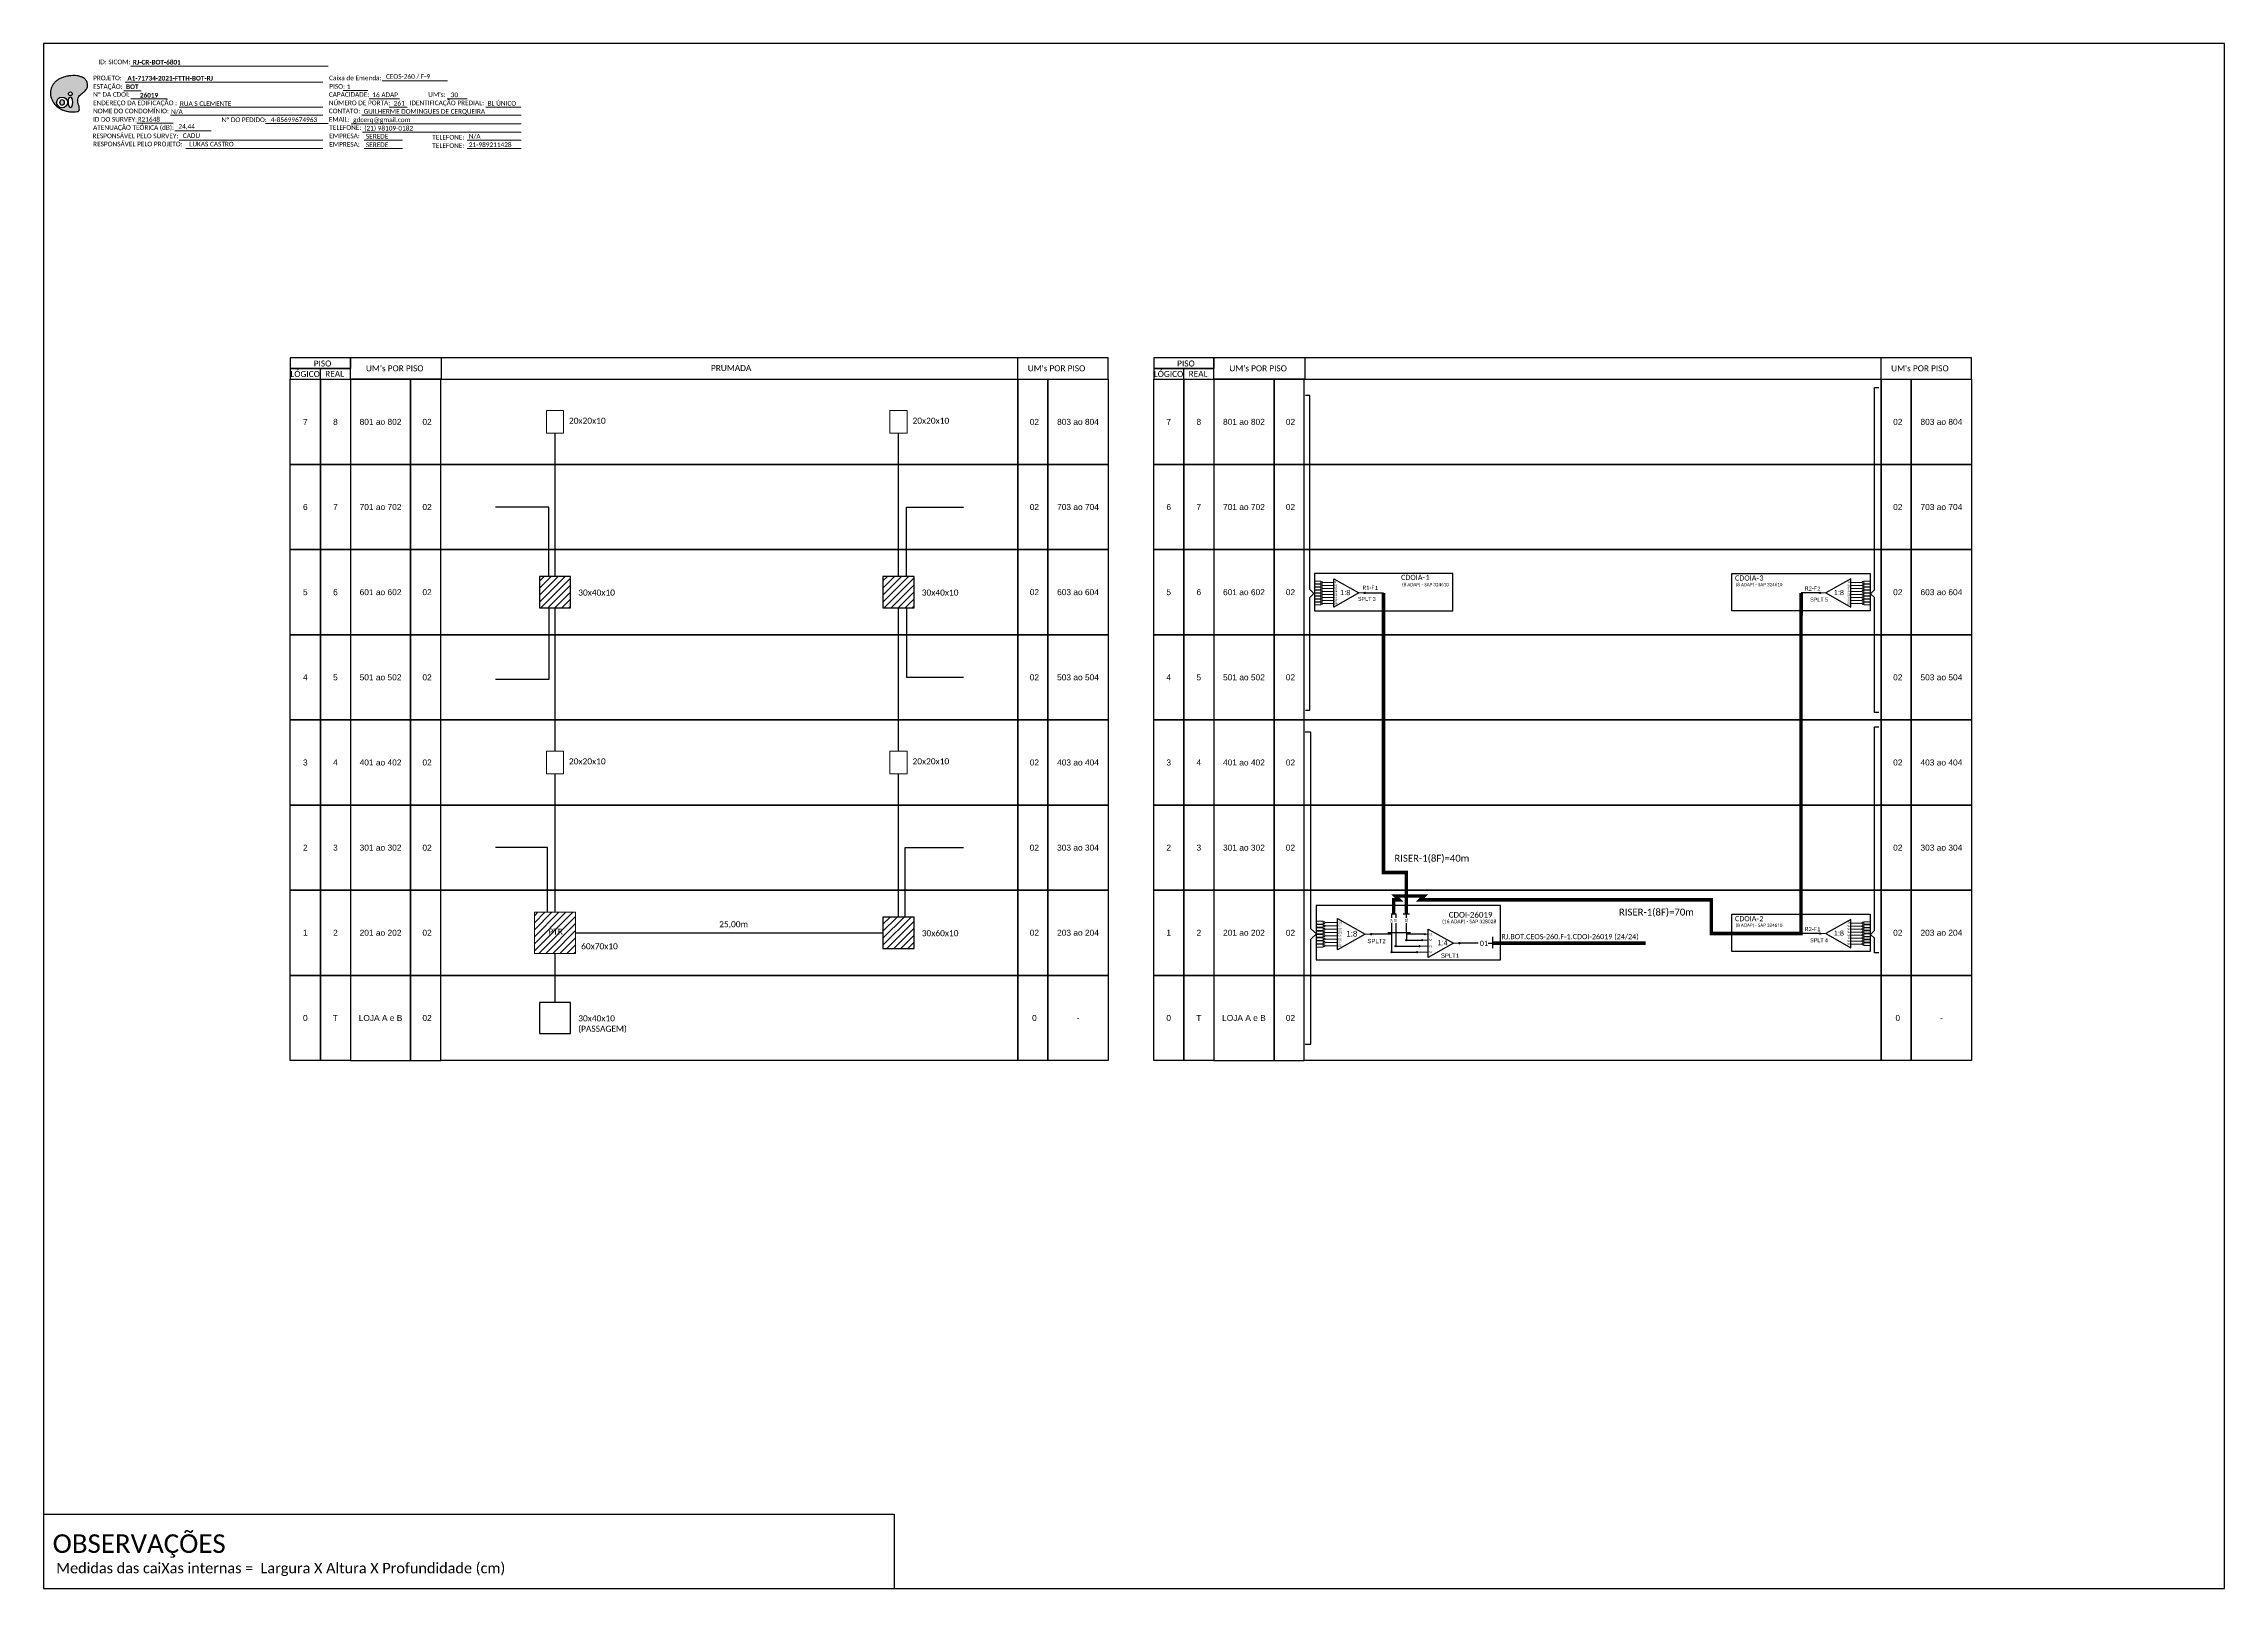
# Model space of a CAD drawing. Extents: x -89 to 1641, y 705 to 1299.
# Drawn here: x 803 to 1641, y 705 to 1299 of the extents above; entities that cross this region are included whole.
import ezdxf
from ezdxf.enums import TextEntityAlignment as Align

# ---------------------------------------------------------------- set-up
doc = ezdxf.new("R2010")
doc.units = 0
doc.styles.add('ARIAL', font='arial.ttf')
doc.styles.add('WMF-Calibri0', font='calibri.ttf')
doc.styles.add('WMF-Calibri1', font='calibrib.ttf')
pattern_1 = [(45, (-152.555, 62.2563), (-1.3470384, 1.3470384), [])]

# ---------------------------------------------------------------- blocks, each defined once
blk = doc.blocks.new('SPLT_1-8_SC-APC')
at = {"color": 1, "lineweight": 0}
blk.add_lwpolyline([(-17.04, -7.55), (-19.26, -7.55)], dxfattribs=at)
at = {"color": 1}
blk.add_lwpolyline([(-7.37, -2.1), (-17.04, -7.55), (-7.37, -13), (-7.37, -2.1)], dxfattribs=at)
at = {"color": 3, "lineweight": 0}
for points in [[(-2.99, -3.51), (-7.37, -3.51)], [(-7.37, -4.66), (-2.99, -4.66)], [(-7.37, -5.82), (-2.99, -5.82)], [(-7.37, -6.97), (-2.99, -6.97)], [(-7.37, -8.12), (-2.99, -8.12)], [(-2.41, -3.02), (-2.41, -4)], [(-2.41, -3.02), (0, -3.02)], [(-2.41, -4), (0, -4)], [(-2.41, -4.17), (-2.41, -5.16)], [(-2.41, -4.17), (0, -4.17)], [(-2.41, -5.16), (0, -5.16)], [(-2.41, -5.32), (-2.41, -6.31)], [(-2.41, -5.32), (0, -5.32)], [(-2.41, -6.31), (0, -6.31)], [(-2.41, -6.48), (-2.41, -7.46)], [(-2.41, -6.48), (0, -6.48)], [(-2.41, -7.46), (0, -7.46)], [(-2.41, -7.63), (-2.41, -8.62)], [(-2.41, -7.63), (0, -7.63)], [(-7.37, -9.28), (-2.99, -9.28)], [(-7.37, -10.43), (-2.99, -10.43)], [(-7.37, -11.58), (-2.99, -11.58)], [(-2.41, -8.62), (0, -8.62)], [(-2.41, -8.78), (-2.41, -9.77)], [(-2.41, -8.78), (0, -8.78)], [(-2.41, -9.77), (0, -9.77)], [(-2.41, -9.94), (-2.41, -10.92)], [(-2.41, -9.94), (0, -9.94)], [(-2.41, -10.92), (0, -10.92)], [(-2.41, -11.09), (-2.41, -12.08)], [(-2.41, -11.09), (0, -11.09)], [(-2.41, -12.08), (0, -12.08)]]:
    blk.add_lwpolyline(points, dxfattribs=at)
for points in [[(-2.99, -3.22), (-2.41, -3.22), (-2.41, -3.8), (-2.99, -3.8)], [(-2.99, -4.38), (-2.41, -4.38), (-2.41, -4.95), (-2.99, -4.95)], [(-2.99, -5.53), (-2.41, -5.53), (-2.41, -6.1), (-2.99, -6.1)], [(-2.99, -6.68), (-2.41, -6.68), (-2.41, -7.26), (-2.99, -7.26)], [(-2.99, -7.84), (-2.41, -7.84), (-2.41, -8.41), (-2.99, -8.41)], [(-2.99, -8.99), (-2.41, -8.99), (-2.41, -9.56), (-2.99, -9.56)], [(-2.99, -10.14), (-2.41, -10.14), (-2.41, -10.72), (-2.99, -10.72)], [(-2.99, -11.3), (-2.41, -11.3), (-2.41, -11.87), (-2.99, -11.87)]]:
    blk.add_lwpolyline(points, close=True, dxfattribs=at)
at = {"color": 1, "style": 'ARIAL'}
for s, height, p in [('1:8', 2, (-13.91, -8.4)), ('S1', 0.75, (-8.74, -3.78)), ('S2', 0.75, (-8.74, -4.97)), ('S3', 0.75, (-8.74, -6.18)), ('S4', 0.75, (-8.74, -7.36)), ('S5', 0.75, (-8.74, -8.57)), ('S6', 0.75, (-8.74, -9.69)), ('S7', 0.75, (-8.74, -10.78)), ('S8', 0.75, (-8.74, -11.9))]:
    blk.add_text(s, height=height, dxfattribs=at).set_placement(p)
blk = doc.blocks.new('OI')
h = blk.add_hatch(color=40)
edge = h.paths.add_edge_path()
edge.add_spline(control_points=[(4.35, -0.67), (3.92, -0.99), (3.26, -1.5), (2.81, -2.59), (2.9, -3.5), (3.06, -4.27), (3.31, -4.85), (3.37, -5.39), (3.4, -5.88), (3.2, -6.4), (2.54, -6.61), (1.65, -6.63), (0.55, -6.67), (-0.56, -6.42), (-1.61, -6.14), (-2.77, -5.61), (-3.92, -4.77), (-4.89, -3.7), (-5.34, -2.65), (-5.6, -1.94), (-5.85, -0.96), (-5.71, 0.47), (-5.1, 2.02), (-4.14, 3.02), (-3.3, 3.61), (-2.37, 4.16), (-1.36, 4.44), (-0.56, 4.7), (0.79, 4.85), (2.24, 4.97), (3.79, 4.57), (4.67, 4.21), (5.44, 3.65), (5.76, 2.99), (6.03, 2.21), (6.01, 1.46), (5.72, 0.64), (5.31, 0.08), (4.88, -0.38), (4.51, -0.55), (4.35, -0.67)], knot_values=[0, 0, 0, 0, 1.60434, 2.417191, 3.427595, 4.282808, 4.776746, 5.304182, 5.888771, 6.258406, 6.858137, 7.79129, 8.986195, 10.124242, 11.187857, 12.242908, 13.953784, 15.414161, 16.515391, 17.349188, 17.675853, 19.552021, 21.515531, 22.568638, 23.63245, 24.621084, 25.782718, 26.745347, 27.142653, 29.870543, 31.004649, 31.921532, 32.709589, 33.801391, 34.042471, 35.192333, 35.971461, 36.628871, 37.254359, 37.836911, 37.836911, 37.836911, 37.836911], degree=3, periodic=0)
h.paths.add_polyline_path([(1.13, -0.87, -1), (-0.04, -0.87, -1)], flags=16)
edge = h.paths.add_edge_path(flags=16)
edge.add_ellipse((0.56, -3.59), major_axis=(-0.02, 1.71), ratio=0.361305, start_angle=0, end_angle=360)
h.paths.add_polyline_path([(-0.36, -3.62, -1), (-3.8, -3.62, -1)], flags=16)
edge = h.paths.add_edge_path(flags=0)
edge.add_ellipse((-2.08, -3.62), major_axis=(0, 0.885), ratio=0.758294, start_angle=0, end_angle=360)
at = {"color": 40}
for centre, radius in [((-2.08, -3.62), 1.72), ((0.54, -0.87), 0.587)]:
    blk.add_circle(centre, radius, dxfattribs=at)
blk.add_ellipse((-2.08, -3.62), major_axis=(0, 0.885), ratio=0.758294, start_param=-3.141592653589792, end_param=3.141592653589792, dxfattribs=at)
blk.add_ellipse((0.56, -3.59), major_axis=(-0.02, 1.71), ratio=0.361305, dxfattribs=at)
at = {"color": 40, "start_tangent": (-0.800898, -0.598801), "end_tangent": (-0.800898, -0.598801)}
blk.add_spline([(4.35, -0.67), (3.2, -1.78), (2.9, -2.54), (2.92, -3.55), (3.12, -4.38), (3.28, -4.85), (3.37, -5.37), (3.35, -5.95), (3.2, -6.29), (2.66, -6.55), (1.73, -6.63), (0.54, -6.62), (-0.58, -6.41), (-1.6, -6.11), (-2.56, -5.67), (-3.95, -4.67), (-4.89, -3.56), (-5.37, -2.56), (-5.64, -1.78), (-5.72, -1.46), (-5.63, 0.42), (-4.84, 2.22), (-4.13, 2.99), (-3.27, 3.62), (-2.4, 4.09), (-1.3, 4.47), (-0.37, 4.72), (0.02, 4.77), (2.75, 4.8), (3.85, 4.53), (4.69, 4.16), (5.31, 3.68), (5.85, 2.73), (5.93, 2.5), (5.94, 1.35), (5.67, 0.62), (5.29, 0.08), (4.84, -0.36), (4.35, -0.67)], degree=3, dxfattribs=at)
blk = doc.blocks.new('CARIMBO')
at = {"color": 7, "lineweight": 0}
for points in [[(134.48, -16.3), (159.61, -16.3)], [(35.15, -20.06), (41.7, -20.06)], [(35.66, -16.79), (111.64, -16.79)], [(37.81, -23.14), (51.75, -23.14)], [(119.43, -20.02), (128.92, -20.02)], [(129.48, -23.14), (141.1, -23.14)], [(159.42, -23.14), (167.09, -23.14)], [(40.13, -32.55), (54.07, -32.55)], [(52.97, -29.48), (111.64, -29.48)], [(56.38, -26.37), (111.64, -26.37)], [(122.56, -32.72), (187.83, -32.72)], [(126.6, -29.48), (187.83, -29.48)], [(137.07, -26.37), (144.01, -26.37)], [(174.24, -26.37), (187.8, -26.37)], [(54.67, -35.52), (68.61, -35.52)], [(56.38, -39.07), (111.64, -39.07)], [(126.84, -35.96), (187.83, -35.96)], [(127.45, -39.07), (142.25, -39.07)], [(167.06, -39.07), (187.83, -39.07)], [(58.87, -42.31), (111.64, -42.31)], [(127.45, -42.31), (142.25, -42.31)], [(167.06, -42.31), (187.83, -42.31)]]:
    blk.add_lwpolyline(points, dxfattribs=at)
at = {"color": 7, "xscale": 1.213923925163967, "yscale": 1.213923925163967, "zscale": 1.213923925163967, "rotation": 0.1532896023949059}
blk.add_blockref('OI', (13.86, -20.16), dxfattribs=at)
at = {"color": 7, "lineweight": 0, "style": 'WMF-Calibri0'}
for s, height, p in [('PROJETO:', 1.793, (23.26, -16.04)), ('Caixa de Emenda:', 1.7927, (114.02, -16.04)), ('ESTAÇÃO:', 1.793, (23.26, -19.32)), ('ENDEREÇO DA EDIFICAÇÃO :', 1.7927, (23.26, -25.63)), ('Nº DA CDOI:', 1.7927, (23.26, -22.39)), ('CAPACIDADE:', 1.7927, (113.91, -22.39)), ('NÚMERO DE PORTA:', 1.7927, (113.91, -25.63)), ('PISO:', 1.793, (114.09, -19.28)), ('IDENTIFICAÇÃO PREDIAL:', 1.7927, (144.99, -25.63)), ("UM's:", 1.793, (152.15, -22.39)), ('ATENUAÇÃO TEÓRICA (dB):', 1.7927, (23.26, -35.09)), ('NOME DO CONDOMÍNIO:', 1.7927, (23.26, -28.74)), ('ID DO SURVEY:', 1.7927, (23.26, -31.97)), ('CONTATO:', 1.793, (113.91, -28.74)), ('EMAIL:', 1.793, (113.91, -31.97)), ('TELEFONE:', 1.793, (114.09, -35.09)), ('RESPONSÁVEL PELO SURVEY:', 1.7927, (23.02, -38.32)), ('RESPONSÁVEL PELO PROJETO:', 1.7927, (23.26, -41.44)), ('EMPRESA:', 1.793, (114.09, -38.32)), ('EMPRESA:', 1.793, (114.09, -41.56)), ('TELEFONE:', 1.793, (153.7, -38.83)), ('TELEFONE:', 1.793, (153.7, -42.06))]:
    blk.add_text(s, height=height, dxfattribs=at).set_placement(p)
at = {"color": 7, "lineweight": 0, "flags": 8}
for tag, p, style in [('PROJ', (36.46, -16.13), 'WMF-Calibri1'), ('CEOS-XX', (135.87, -15.46), 'WMF-Calibri0'), ('EST', (35.94, -19.41), 'WMF-Calibri1'), ('LOGRADOURO', (56.65, -25.91), 'WMF-Calibri0'), ('PISO_PTR', (120.78, -19.42), 'WMF-Calibri0'), ('CAPAC.', (130.66, -22.52), 'WMF-Calibri0'), ('N°', (138.85, -25.77), 'WMF-Calibri0'), ("UC'S", (160.78, -22.54), 'WMF-Calibri0'), ('N°PREDIO', (174.94, -25.77), 'WMF-Calibri0'), ('_ID_', (40.39, -31.94), 'WMF-Calibri0'), ('NOME_DO_COND.', (53.23, -29.02), 'WMF-Calibri0'), ('O_POTEN', (56.06, -34.68), 'WMF-Calibri0'), ('EMAIL', (123.26, -32.12), 'WMF-Calibri0'), ('NOME_DO_CONTATO', (127.3, -28.89), 'WMF-Calibri0'), ('RES_SURVEY', (57.78, -38.23), 'WMF-Calibri0'), ('RES_PROJ', (60.27, -41.47), 'WMF-Calibri0'), ('TELEFONE', (127.55, -35.36), 'WMF-Calibri0'), ('EMP_RESP_SURVEY', (128.16, -38.47), 'WMF-Calibri0'), ('EMP_RESP_PROJ', (128.16, -41.71), 'WMF-Calibri0'), ('CONT_RESP_SURVEY', (167.76, -38.47), 'WMF-Calibri0'), ('CONT_RESP_PROJ', (167.76, -41.71), 'WMF-Calibri0')]:
    blk.add_attdef(tag, p, '', height=1.79, dxfattribs=dict(at, style=style))
at = {"color": 7, "lineweight": 0, "style": 'WMF-Calibri1', "flags": 8}
blk.add_attdef("N° CDO'S", text='', height=1.79, dxfattribs=at).set_placement((44.78, -22.68), align=Align.CENTER)

msp = doc.modelspace()

# ---------------------------------------------------------------- hatches: boundary and pattern name
h = msp.add_hatch()
h.set_pattern_fill('ANSI31', color=1, scale=0.6)
h.set_pattern_definition(pattern_1)
h.paths.add_polyline_path([(993.34, 1082.09), (1005.34, 1082.09), (1005.34, 1094.09), (993.34, 1094.09)])
h = msp.add_hatch()
h.set_pattern_fill('ANSI31', color=1, scale=0.6)
h.set_pattern_definition(pattern_1)
h.paths.add_polyline_path([(1125.43, 1082.09), (1137.43, 1082.09), (1137.43, 1094.09), (1125.43, 1094.09)])
h = msp.add_hatch(color=3)
h.dxf.hatch_style = 1
edge = h.paths.add_edge_path()
edge.add_arc((1310.67, 1087.8), 0.256, 0, 360)
h = msp.add_hatch(color=3)
h.dxf.hatch_style = 1
edge = h.paths.add_edge_path()
edge.add_arc((1485.73, 1087.8), 0.256, 0, 360)
h = msp.add_hatch()
h.set_pattern_fill('ANSI31', color=1, scale=0.6)
h.set_pattern_definition([(45, (323.3746, 3636.2755), (-1.3470384, 1.3470384), [])])
h.paths.add_polyline_path([(1007.24, 965.02), (991.43, 965.02), (991.43, 949.21), (1007.24, 949.21)])
h.paths.add_polyline_path([(996.17, 955.84), (1002.97, 955.84), (1002.97, 959.32), (996.17, 959.32)], flags=24)
h = msp.add_hatch()
h.set_pattern_fill('ANSI31', color=1, scale=0.6)
h.set_pattern_definition(pattern_1)
h.paths.add_polyline_path([(1125.43, 951.12), (1137.43, 951.12), (1137.43, 963.12), (1125.43, 963.12)])
h = msp.add_hatch(color=3)
h.dxf.hatch_style = 1
edge = h.paths.add_edge_path()
edge.add_arc((1313.28, 956.59), 0.282, -180, 180, ccw=False)
h = msp.add_hatch(color=3)
h.dxf.hatch_style = 1
h.paths.add_polyline_path([(1333.51, 956.59, -1), (1334, 956.59, -1)])
h = msp.add_hatch(color=3)
h.dxf.hatch_style = 1
edge = h.paths.add_edge_path()
edge.add_arc((1485.72, 956.83), 0.256, 0, 360)
h = msp.add_hatch(color=3)
h.dxf.hatch_style = 1
h.paths.add_polyline_path([(1320.8, 949.67, -1), (1321.28, 949.67, -1)])
h = msp.add_hatch(color=3)
h.dxf.hatch_style = 1
h.paths.add_polyline_path([(1322.37, 951.98, -1), (1322.85, 951.98, -1)])
h = msp.add_hatch(color=3)
h.dxf.hatch_style = 1
h.paths.add_polyline_path([(1326.45, 954.28, -1), (1326.93, 954.28, -1)])
h = msp.add_hatch(color=3)
h.dxf.hatch_style = 1
h.paths.add_polyline_path([(1330.51, 949.67, -1), (1331, 949.67, -1)])
h = msp.add_hatch(color=3)
h.dxf.hatch_style = 1
h.paths.add_polyline_path([(1331.51, 951.98, -1), (1332, 951.98, -1)])
h = msp.add_hatch(color=3)
h.dxf.hatch_style = 1
h.paths.add_polyline_path([(1332.51, 954.28, -1), (1333, 954.28, -1)])
h = msp.add_hatch(color=3)
h.dxf.hatch_style = 1
edge = h.paths.add_edge_path()
edge.add_arc((1347.02, 953.12), 0.282, -180, 180, ccw=False)

# ---------------------------------------------------------------- linework, layer by layer
at = {"color": 6}
for p, q in [((1321.04, 960.77), (1321.04, 949.67)), ((1322.61, 960.77), (1322.61, 951.98))]:
    msp.add_line(p, q, dxfattribs=at)
at = {"color": 5}
for p, q in [((1321.04, 949.67), (1330.76, 949.67)), ((1322.61, 951.98), (1331.76, 951.98))]:
    msp.add_line(p, q, dxfattribs=at)
for points in [[(802.68, 705.02), (1641.25, 705.02), (1641.25, 1299.02), (802.68, 1299.02), (802.68, 705.02)], [(909.1, 1169.95), (909.1, 1174.06)], [(920.67, 1169.95), (1212, 1169.95), (1212, 1178.17), (920.67, 1178.17), (920.67, 1178.17), (920.67, 1174.06)], [(955.73, 1169.95), (955.73, 1178.17)], [(1177.27, 1169.95), (1177.27, 1178.17)], [(1241.1, 1169.95), (1241.1, 1174.06)], [(1252.67, 1169.95), (1544, 1169.95), (1544, 1178.17), (1252.67, 1178.17), (1252.67, 1178.17), (1252.67, 1174.06)], [(1287.73, 1169.95), (1287.73, 1178.17)], [(1509.27, 1169.95), (1509.27, 1178.17)]]:
    msp.add_lwpolyline(points)
at = {"color": 7, "lineweight": 0}
for points in [[(836.18, 1290.33), (912.16, 1290.33)], [(887.99, 1268.26), (912.14, 1268.26)], [(1333.76, 956.59), (1335.13, 956.59)], [(1335.13, 949.67), (1330.76, 949.67)], [(1335.13, 951.98), (1331.76, 951.98)], [(1335.13, 954.28), (1332.76, 954.28)]]:
    msp.add_lwpolyline(points, dxfattribs=at)
for points in [[(897.53, 1174.06), (920.67, 1174.06), (920.67, 1178.17), (897.53, 1178.17)], [(897.53, 1169.95), (920.67, 1169.95), (920.67, 1174.06), (897.53, 1174.06)], [(1229.53, 1174.06), (1252.67, 1174.06), (1252.67, 1178.17), (1229.53, 1178.17)], [(1229.53, 1169.95), (1252.67, 1169.95), (1252.67, 1174.06), (1229.53, 1174.06)], [(897.53, 1169.95), (909.1, 1169.95), (909.1, 1137.21), (897.53, 1137.21)], [(909.1, 1169.95), (920.67, 1169.95), (920.67, 1137.21), (909.1, 1137.21)], [(909.1, 1169.95), (920.67, 1169.95), (920.67, 1137.21), (909.1, 1137.21)], [(943.82, 1169.95), (920.67, 1169.95), (920.67, 1137.21), (943.82, 1137.21)], [(955.39, 1169.95), (943.82, 1169.95), (943.82, 1137.21), (955.39, 1137.21)], [(955.39, 1169.95), (1177.28, 1169.95), (1177.28, 1137.21), (955.39, 1137.21)], [(1177.28, 1169.95), (1188.85, 1169.95), (1188.85, 1137.21), (1177.28, 1137.21)], [(1188.85, 1169.95), (1212, 1169.95), (1212, 1137.21), (1188.85, 1137.21)], [(1229.53, 1169.95), (1241.1, 1169.95), (1241.1, 1137.21), (1229.53, 1137.21)], [(1241.1, 1169.95), (1252.67, 1169.95), (1252.67, 1137.21), (1241.1, 1137.21)], [(1241.1, 1169.95), (1252.67, 1169.95), (1252.67, 1137.21), (1241.1, 1137.21)], [(1275.82, 1169.95), (1252.67, 1169.95), (1252.67, 1137.21), (1275.82, 1137.21)], [(1287.39, 1169.95), (1275.82, 1169.95), (1275.82, 1137.21), (1287.39, 1137.21)], [(1287.39, 1169.95), (1509.28, 1169.95), (1509.28, 1137.21), (1287.39, 1137.21)], [(1509.28, 1169.95), (1520.85, 1169.95), (1520.85, 1137.21), (1509.28, 1137.21)], [(1520.85, 1169.95), (1544, 1169.95), (1544, 1137.21), (1520.85, 1137.21)], [(897.53, 1137.21), (909.1, 1137.21), (909.1, 1104.46), (897.53, 1104.46)], [(909.1, 1137.21), (920.67, 1137.21), (920.67, 1104.46), (909.1, 1104.46)], [(909.1, 1137.21), (920.67, 1137.21), (920.67, 1104.46), (909.1, 1104.46)], [(943.82, 1137.21), (920.67, 1137.21), (920.67, 1104.46), (943.82, 1104.46)], [(955.39, 1137.21), (943.82, 1137.21), (943.82, 1104.46), (955.39, 1104.46)], [(955.39, 1137.21), (1177.28, 1137.21), (1177.28, 1104.46), (955.39, 1104.46)], [(1177.28, 1137.21), (1188.85, 1137.21), (1188.85, 1104.46), (1177.28, 1104.46)], [(1188.85, 1137.21), (1212, 1137.21), (1212, 1104.46), (1188.85, 1104.46)], [(1229.53, 1137.21), (1241.1, 1137.21), (1241.1, 1104.46), (1229.53, 1104.46)], [(1241.1, 1137.21), (1252.67, 1137.21), (1252.67, 1104.46), (1241.1, 1104.46)], [(1241.1, 1137.21), (1252.67, 1137.21), (1252.67, 1104.46), (1241.1, 1104.46)], [(1275.82, 1137.21), (1252.67, 1137.21), (1252.67, 1104.46), (1275.82, 1104.46)], [(1287.39, 1137.21), (1275.82, 1137.21), (1275.82, 1104.46), (1287.39, 1104.46)], [(1287.39, 1137.21), (1509.28, 1137.21), (1509.28, 1104.46), (1287.39, 1104.46)], [(1509.28, 1137.21), (1520.85, 1137.21), (1520.85, 1104.46), (1509.28, 1104.46)], [(1520.85, 1137.21), (1544, 1137.21), (1544, 1104.46), (1520.85, 1104.46)], [(897.53, 1104.46), (909.1, 1104.46), (909.1, 1071.72), (897.53, 1071.72)], [(909.1, 1104.46), (920.67, 1104.46), (920.67, 1071.72), (909.1, 1071.72)], [(909.1, 1104.46), (920.67, 1104.46), (920.67, 1071.72), (909.1, 1071.72)], [(943.82, 1104.46), (920.67, 1104.46), (920.67, 1071.72), (943.82, 1071.72)], [(955.39, 1104.46), (943.82, 1104.46), (943.82, 1071.72), (955.39, 1071.72)], [(955.39, 1104.46), (1177.28, 1104.46), (1177.28, 1071.72), (955.39, 1071.72)], [(1177.28, 1104.46), (1188.85, 1104.46), (1188.85, 1071.72), (1177.28, 1071.72)], [(1188.85, 1104.46), (1212, 1104.46), (1212, 1071.72), (1188.85, 1071.72)], [(1229.53, 1104.46), (1241.1, 1104.46), (1241.1, 1071.72), (1229.53, 1071.72)], [(1241.1, 1104.46), (1252.67, 1104.46), (1252.67, 1071.72), (1241.1, 1071.72)], [(1241.1, 1104.46), (1252.67, 1104.46), (1252.67, 1071.72), (1241.1, 1071.72)], [(1275.82, 1104.46), (1252.67, 1104.46), (1252.67, 1071.72), (1275.82, 1071.72)], [(1287.39, 1104.46), (1275.82, 1104.46), (1275.82, 1071.72), (1287.39, 1071.72)], [(1287.39, 1104.46), (1509.28, 1104.46), (1509.28, 1071.72), (1287.39, 1071.72)], [(1509.28, 1104.46), (1520.85, 1104.46), (1520.85, 1071.72), (1509.28, 1071.72)], [(1520.85, 1104.46), (1544, 1104.46), (1544, 1071.72), (1520.85, 1071.72)], [(897.53, 1071.72), (909.1, 1071.72), (909.1, 1038.97), (897.53, 1038.97)], [(909.1, 1071.72), (920.67, 1071.72), (920.67, 1038.97), (909.1, 1038.97)], [(909.1, 1071.72), (920.67, 1071.72), (920.67, 1038.97), (909.1, 1038.97)], [(943.82, 1071.72), (920.67, 1071.72), (920.67, 1038.97), (943.82, 1038.97)], [(955.39, 1071.72), (943.82, 1071.72), (943.82, 1038.97), (955.39, 1038.97)], [(955.39, 1071.72), (1177.28, 1071.72), (1177.28, 1038.97), (955.39, 1038.97)], [(1177.28, 1071.72), (1188.85, 1071.72), (1188.85, 1038.97), (1177.28, 1038.97)], [(1188.85, 1071.72), (1212, 1071.72), (1212, 1038.97), (1188.85, 1038.97)], [(1229.53, 1071.72), (1241.1, 1071.72), (1241.1, 1038.97), (1229.53, 1038.97)], [(1241.1, 1071.72), (1252.67, 1071.72), (1252.67, 1038.97), (1241.1, 1038.97)], [(1241.1, 1071.72), (1252.67, 1071.72), (1252.67, 1038.97), (1241.1, 1038.97)], [(1275.82, 1071.72), (1252.67, 1071.72), (1252.67, 1038.97), (1275.82, 1038.97)], [(1287.39, 1071.72), (1275.82, 1071.72), (1275.82, 1038.97), (1287.39, 1038.97)], [(1287.39, 1071.72), (1509.28, 1071.72), (1509.28, 1038.97), (1287.39, 1038.97)], [(1509.28, 1071.72), (1520.85, 1071.72), (1520.85, 1038.97), (1509.28, 1038.97)], [(1520.85, 1071.72), (1544, 1071.72), (1544, 1038.97), (1520.85, 1038.97)], [(897.53, 1038.97), (909.1, 1038.97), (909.1, 1006.23), (897.53, 1006.23)], [(909.1, 1038.97), (920.67, 1038.97), (920.67, 1006.23), (909.1, 1006.23)], [(909.1, 1038.97), (920.67, 1038.97), (920.67, 1006.23), (909.1, 1006.23)], [(943.82, 1038.97), (920.67, 1038.97), (920.67, 1006.23), (943.82, 1006.23)], [(955.39, 1038.97), (943.82, 1038.97), (943.82, 1006.23), (955.39, 1006.23)], [(955.39, 1038.97), (1177.28, 1038.97), (1177.28, 1006.23), (955.39, 1006.23)], [(1177.28, 1038.97), (1188.85, 1038.97), (1188.85, 1006.23), (1177.28, 1006.23)], [(1188.85, 1038.97), (1212, 1038.97), (1212, 1006.23), (1188.85, 1006.23)], [(1229.53, 1038.97), (1241.1, 1038.97), (1241.1, 1006.23), (1229.53, 1006.23)], [(1241.1, 1038.97), (1252.67, 1038.97), (1252.67, 1006.23), (1241.1, 1006.23)], [(1241.1, 1038.97), (1252.67, 1038.97), (1252.67, 1006.23), (1241.1, 1006.23)], [(1275.82, 1038.97), (1252.67, 1038.97), (1252.67, 1006.23), (1275.82, 1006.23)], [(1287.39, 1038.97), (1275.82, 1038.97), (1275.82, 1006.23), (1287.39, 1006.23)], [(1287.39, 1038.97), (1509.28, 1038.97), (1509.28, 1006.23), (1287.39, 1006.23)], [(1509.28, 1038.97), (1520.85, 1038.97), (1520.85, 1006.23), (1509.28, 1006.23)], [(1520.85, 1038.97), (1544, 1038.97), (1544, 1006.23), (1520.85, 1006.23)], [(897.53, 1006.23), (909.1, 1006.23), (909.1, 973.49), (897.53, 973.49)], [(909.1, 1006.23), (920.67, 1006.23), (920.67, 973.49), (909.1, 973.49)], [(909.1, 1006.23), (920.67, 1006.23), (920.67, 973.49), (909.1, 973.49)], [(943.82, 1006.23), (920.67, 1006.23), (920.67, 973.49), (943.82, 973.49)], [(955.39, 1006.23), (943.82, 1006.23), (943.82, 973.49), (955.39, 973.49)], [(955.39, 1006.23), (1177.28, 1006.23), (1177.28, 973.49), (955.39, 973.49)], [(1177.28, 1006.23), (1188.85, 1006.23), (1188.85, 973.49), (1177.28, 973.49)], [(1188.85, 1006.23), (1212, 1006.23), (1212, 973.49), (1188.85, 973.49)], [(1229.53, 1006.23), (1241.1, 1006.23), (1241.1, 973.49), (1229.53, 973.49)], [(1241.1, 1006.23), (1252.67, 1006.23), (1252.67, 973.49), (1241.1, 973.49)], [(1241.1, 1006.23), (1252.67, 1006.23), (1252.67, 973.49), (1241.1, 973.49)], [(1275.82, 1006.23), (1252.67, 1006.23), (1252.67, 973.49), (1275.82, 973.49)], [(1287.39, 1006.23), (1275.82, 1006.23), (1275.82, 973.49), (1287.39, 973.49)], [(1287.39, 1006.23), (1509.28, 1006.23), (1509.28, 973.49), (1287.39, 973.49)], [(1509.28, 1006.23), (1520.85, 1006.23), (1520.85, 973.49), (1509.28, 973.49)], [(1520.85, 1006.23), (1544, 1006.23), (1544, 973.49), (1520.85, 973.49)], [(897.53, 973.49), (909.1, 973.49), (909.1, 940.74), (897.53, 940.74)], [(909.1, 973.49), (920.67, 973.49), (920.67, 940.74), (909.1, 940.74)], [(909.1, 973.49), (920.67, 973.49), (920.67, 940.74), (909.1, 940.74)], [(943.82, 973.49), (920.67, 973.49), (920.67, 940.74), (943.82, 940.74)], [(955.39, 973.49), (943.82, 973.49), (943.82, 940.74), (955.39, 940.74)], [(955.39, 973.49), (1177.28, 973.49), (1177.28, 940.74), (955.39, 940.74)], [(1177.28, 973.49), (1188.85, 973.49), (1188.85, 940.74), (1177.28, 940.74)], [(1188.85, 973.49), (1212, 973.49), (1212, 940.74), (1188.85, 940.74)], [(1229.53, 973.49), (1241.1, 973.49), (1241.1, 940.74), (1229.53, 940.74)], [(1241.1, 973.49), (1252.67, 973.49), (1252.67, 940.74), (1241.1, 940.74)], [(1241.1, 973.49), (1252.67, 973.49), (1252.67, 940.74), (1241.1, 940.74)], [(1275.82, 973.49), (1252.67, 973.49), (1252.67, 940.74), (1275.82, 940.74)], [(1287.39, 973.49), (1275.82, 973.49), (1275.82, 940.74), (1287.39, 940.74)], [(1287.39, 973.49), (1509.28, 973.49), (1509.28, 940.74), (1287.39, 940.74)], [(1509.28, 973.49), (1520.85, 973.49), (1520.85, 940.74), (1509.28, 940.74)], [(1520.85, 973.49), (1544, 973.49), (1544, 940.74), (1520.85, 940.74)], [(897.53, 940.74), (909.1, 940.74), (909.1, 908), (897.53, 908)], [(909.1, 940.74), (920.67, 940.74), (920.67, 908), (909.1, 908)], [(909.1, 940.74), (920.67, 940.74), (920.67, 908), (909.1, 908)], [(943.82, 940.74), (920.67, 940.74), (920.67, 908), (943.82, 908)], [(955.39, 940.74), (943.82, 940.74), (943.82, 908), (955.39, 908)], [(955.39, 940.74), (1177.28, 940.74), (1177.28, 908), (955.39, 908)], [(1177.28, 940.74), (1188.85, 940.74), (1188.85, 908), (1177.28, 908)], [(1188.85, 940.74), (1212, 940.74), (1212, 908), (1188.85, 908)], [(1229.53, 940.74), (1241.1, 940.74), (1241.1, 908), (1229.53, 908)], [(1241.1, 940.74), (1252.67, 940.74), (1252.67, 908), (1241.1, 908)], [(1241.1, 940.74), (1252.67, 940.74), (1252.67, 908), (1241.1, 908)], [(1275.82, 940.74), (1252.67, 940.74), (1252.67, 908), (1275.82, 908)], [(1287.39, 940.74), (1275.82, 940.74), (1275.82, 908), (1287.39, 908)], [(1287.39, 940.74), (1509.28, 940.74), (1509.28, 908), (1287.39, 908)], [(1509.28, 940.74), (1520.85, 940.74), (1520.85, 908), (1509.28, 908)], [(1520.85, 940.74), (1544, 940.74), (1544, 908), (1520.85, 908)], [(993.34, 918.37), (1005.34, 918.37), (1005.34, 930.37), (993.34, 930.37)]]:
    msp.add_lwpolyline(points, close=True)
at = {"color": 3}
for points in [[(1508.36, 1041.76), (1506.71, 1041.76), (1506.7, 1085.99), (1505.14, 1087.5), (1506.7, 1089.01), (1506.7, 1166.76), (1508.35, 1166.76)], [(1287.93, 1042.76), (1289.58, 1042.76), (1289.58, 1086.09), (1291.15, 1087.59), (1289.58, 1089.1), (1289.58, 1163.76), (1287.93, 1163.76)], [(1287.83, 914.26), (1290.02, 914.26), (1290.02, 954.68), (1292.09, 956.68), (1290.02, 958.67), (1290.02, 1034.26), (1287.83, 1034.26)], [(1508.34, 949.35), (1506.69, 949.35), (1506.69, 955.02), (1505.12, 956.52), (1506.69, 958.03), (1506.69, 1036.26), (1508.34, 1036.26)], [(1320.73, 956.59), (1313.28, 956.59)], [(1326.98, 956.59), (1328.31, 957.06), (1319.59, 957.06), (1320.73, 956.59)], [(1333.76, 956.59), (1326.98, 956.59)], [(1354.25, 953.12), (1347.02, 953.12)], [(1358.12, 953.12), (1359.9, 953.12)]]:
    msp.add_lwpolyline(points, dxfattribs=at)
at = {"color": 0, "lineweight": 0}
for points in [[(996.03, 1157.89), (1002.65, 1157.89), (1002.65, 1149.27), (996.03, 1149.27)], [(1128.12, 1157.89), (1134.74, 1157.89), (1134.74, 1149.27), (1128.12, 1149.27)], [(996.03, 1026.91), (1002.65, 1026.91), (1002.65, 1018.29), (996.03, 1018.29)], [(1128.12, 1026.91), (1134.74, 1026.91), (1134.74, 1018.29), (1128.12, 1018.29)]]:
    msp.add_lwpolyline(points, close=True, dxfattribs=at)
at = {"color": 3, "ltscale": 0.5}
for points in [[(999.34, 1094.09), (999.34, 1149.27)], [(1131.43, 1094.09), (1131.43, 1149.27)], [(996.95, 1094.09), (996.95, 1120.83), (976.45, 1120.83)], [(1134.45, 1094.09), (1134.45, 1120.83), (1156.45, 1120.83)], [(996.95, 1082.09), (996.95, 1054.5), (976.45, 1054.5)], [(999.34, 1026.91), (999.34, 1082.09)], [(1131.43, 1026.91), (1131.43, 1082.09)], [(1134.45, 1082.09), (1134.45, 1055.35), (1156.45, 1055.35)], [(999.34, 965.02), (999.34, 1018.29)], [(1131.43, 963.12), (1131.43, 1018.29)], [(996.45, 965.02), (996.45, 989.86), (976.45, 989.86)], [(1133.95, 963.12), (1133.95, 989.86), (1156.45, 989.86)], [(1007.24, 957.12), (1066.34, 957.12)], [(1066.34, 957.12), (1125.43, 957.12)], [(999.34, 930.37), (999.34, 949.21)]]:
    msp.add_lwpolyline(points, dxfattribs=at)
at = {"color": 1}
for points in [[(993.34, 1082.09), (1005.34, 1082.09), (1005.34, 1094.09), (993.34, 1094.09)], [(1125.43, 1082.09), (1137.43, 1082.09), (1137.43, 1094.09), (1125.43, 1094.09)], [(1344.51, 1095.25), (1291.38, 1095.25), (1291.38, 1080.93), (1344.51, 1080.93)], [(1451.89, 1095.25), (1505.02, 1095.25), (1505.02, 1080.93), (1451.89, 1080.93)], [(1362.84, 967.57), (1292.05, 967.57), (1292.05, 946.66), (1362.84, 946.66)], [(1125.43, 951.12), (1137.43, 951.12), (1137.43, 963.12), (1125.43, 963.12)], [(1451.88, 964.27), (1505.01, 964.27), (1505.01, 949.96), (1451.88, 949.96)]]:
    msp.add_lwpolyline(points, close=True, dxfattribs=at)
at = {"color": 3, "lineweight": 0}
for points in [[(1293.82, 1092.33), (1291.41, 1092.33)], [(1293.82, 1091.34), (1291.41, 1091.34)], [(1293.82, 1091.18), (1291.41, 1091.18)], [(1293.82, 1090.19), (1291.41, 1090.19)], [(1293.82, 1092.33), (1293.82, 1091.34)], [(1293.82, 1091.18), (1293.82, 1090.19)], [(1294.4, 1091.84), (1298.78, 1091.84)], [(1298.78, 1090.68), (1294.4, 1090.68)], [(1293.82, 1090.02), (1291.41, 1090.02)], [(1293.82, 1089.04), (1291.41, 1089.04)], [(1293.82, 1088.87), (1291.41, 1088.87)], [(1293.82, 1087.88), (1291.41, 1087.88)], [(1293.82, 1087.72), (1291.41, 1087.72)], [(1293.82, 1086.73), (1291.41, 1086.73)], [(1293.82, 1086.56), (1291.41, 1086.56)], [(1293.82, 1085.58), (1291.41, 1085.58)], [(1293.82, 1085.41), (1291.41, 1085.41)], [(1293.82, 1084.43), (1291.41, 1084.43)], [(1293.82, 1084.26), (1291.41, 1084.26)], [(1293.82, 1083.27), (1291.41, 1083.27)], [(1293.82, 1090.02), (1293.82, 1089.04)], [(1293.82, 1088.87), (1293.82, 1087.88)], [(1293.82, 1087.72), (1293.82, 1086.73)], [(1293.82, 1086.56), (1293.82, 1085.58)], [(1293.82, 1085.41), (1293.82, 1084.43)], [(1293.82, 1084.26), (1293.82, 1083.27)], [(1298.78, 1089.53), (1294.4, 1089.53)], [(1298.78, 1088.38), (1294.4, 1088.38)], [(1298.78, 1087.22), (1294.4, 1087.22)], [(1298.78, 1086.07), (1294.4, 1086.07)], [(1298.78, 1084.92), (1294.4, 1084.92)], [(1298.78, 1083.77), (1294.4, 1083.77)], [(1294.75, 961.57), (1292.09, 961.57)], [(1294.75, 960.48), (1292.09, 960.48)], [(1294.75, 960.3), (1292.09, 960.3)], [(1294.75, 959.22), (1292.09, 959.22)], [(1294.75, 959.03), (1292.09, 959.03)], [(1294.75, 957.95), (1292.09, 957.95)], [(1294.75, 957.76), (1292.09, 957.76)], [(1294.75, 956.68), (1292.09, 956.68)], [(1294.75, 956.5), (1292.09, 956.5)], [(1294.75, 961.57), (1294.75, 960.48)], [(1294.75, 960.3), (1294.75, 959.22)], [(1294.75, 959.03), (1294.75, 957.95)], [(1294.75, 957.76), (1294.75, 956.68)], [(1294.75, 956.5), (1294.75, 955.41)], [(1295.38, 961.03), (1300.2, 961.03)], [(1300.2, 959.76), (1295.38, 959.76)], [(1300.2, 958.49), (1295.38, 958.49)], [(1300.2, 957.22), (1295.38, 957.22)], [(1294.75, 955.41), (1292.09, 955.41)], [(1294.75, 955.23), (1292.09, 955.23)], [(1294.75, 954.14), (1292.09, 954.14)], [(1294.75, 953.96), (1292.09, 953.96)], [(1294.75, 952.87), (1292.09, 952.87)], [(1294.75, 952.69), (1292.09, 952.69)], [(1294.75, 951.61), (1292.09, 951.61)], [(1294.75, 955.23), (1294.75, 954.14)], [(1294.75, 953.96), (1294.75, 952.87)], [(1294.75, 952.69), (1294.75, 951.61)], [(1300.2, 955.95), (1295.38, 955.95)], [(1300.2, 954.69), (1295.38, 954.69)], [(1300.2, 953.42), (1295.38, 953.42)], [(1300.2, 952.15), (1295.38, 952.15)]]:
    msp.add_lwpolyline(points, dxfattribs=at)
for points in [[(1294.4, 1092.12), (1293.82, 1092.12), (1293.82, 1091.55), (1294.4, 1091.55)], [(1294.4, 1090.97), (1293.82, 1090.97), (1293.82, 1090.4), (1294.4, 1090.4)], [(1294.4, 1089.82), (1293.82, 1089.82), (1293.82, 1089.24), (1294.4, 1089.24)], [(1294.4, 1088.66), (1293.82, 1088.66), (1293.82, 1088.09), (1294.4, 1088.09)], [(1294.4, 1087.51), (1293.82, 1087.51), (1293.82, 1086.94), (1294.4, 1086.94)], [(1294.4, 1086.36), (1293.82, 1086.36), (1293.82, 1085.79), (1294.4, 1085.79)], [(1294.4, 1085.2), (1293.82, 1085.2), (1293.82, 1084.63), (1294.4, 1084.63)], [(1294.4, 1084.05), (1293.82, 1084.05), (1293.82, 1083.48), (1294.4, 1083.48)], [(1295.38, 961.34), (1294.75, 961.34), (1294.75, 960.71), (1295.38, 960.71)], [(1295.38, 960.07), (1294.75, 960.07), (1294.75, 959.44), (1295.38, 959.44)], [(1295.38, 958.81), (1294.75, 958.81), (1294.75, 958.18), (1295.38, 958.18)], [(1295.38, 957.54), (1294.75, 957.54), (1294.75, 956.91), (1295.38, 956.91)], [(1295.38, 956.27), (1294.75, 956.27), (1294.75, 955.64), (1295.38, 955.64)], [(1295.38, 955), (1294.75, 955), (1294.75, 954.37), (1295.38, 954.37)], [(1295.38, 953.73), (1294.75, 953.73), (1294.75, 953.1), (1295.38, 953.1)], [(1295.38, 952.46), (1294.75, 952.46), (1294.75, 951.83), (1295.38, 951.83)]]:
    msp.add_lwpolyline(points, close=True, dxfattribs=at)
at = {"color": 1}
for points in [[(1298.78, 1093.25), (1308.45, 1087.8), (1298.78, 1082.35), (1298.78, 1093.25)], [(1300.2, 962.58), (1310.83, 956.59), (1300.2, 950.59), (1300.2, 962.58)], [(1335.13, 958.56), (1344.8, 953.12), (1335.13, 947.67), (1335.13, 958.56)], [(1359.9, 951.25), (1359.9, 955.62)]]:
    msp.add_lwpolyline(points, dxfattribs=at)
at = {"color": 1, "lineweight": 0}
for points in [[(1308.45, 1087.8), (1310.67, 1087.8)], [(1310.83, 956.59), (1313.28, 956.59)], [(1344.8, 953.12), (1347.02, 953.12)]]:
    msp.add_lwpolyline(points, dxfattribs=at)
at = {"color": 5}
for points in [[(1310.67, 1087.8), (1317.93, 1087.8)], [(1326.67, 964.37), (1326.67, 962.92)], [(1326.67, 960.77), (1326.69, 954.28), (1332.76, 954.28)]]:
    msp.add_lwpolyline(points, dxfattribs=at)
at = {"color": 5, "const_width": 1.36}
msp.add_lwpolyline([(1317.93, 1087.8), (1317.93, 980.26), (1326.67, 980.26), (1326.67, 964.37)], dxfattribs=at)
at = {"color": 6, "const_width": 1.36}
msp.add_lwpolyline([(1321.83, 964.37), (1321.83, 969.76), (1323.95, 969.76), (1322.45, 971.26), (1333.45, 971.26), (1331.95, 969.76), (1443.95, 969.76), (1443.95, 956.83), (1478.46, 956.83), (1478.47, 1087.8)], dxfattribs=at)
at = {"color": 6}
for points in [[(1485.73, 1087.8), (1478.47, 1087.8)], [(1321.04, 964.37), (1321.04, 962.92)], [(1322.61, 964.37), (1322.61, 962.92)], [(1485.72, 956.83), (1478.46, 956.83)]]:
    msp.add_lwpolyline(points, dxfattribs=at)
at = {"color": 1, "lineweight": 0}
msp.add_lwpolyline([(991.43, 965.02), (1007.24, 965.02), (1007.24, 949.21), (991.43, 949.21)], close=True, dxfattribs=at)
at = {"color": 6, "ltscale": 0.5}
msp.add_lwpolyline([(1321.04, 964.37), (1322.61, 964.37)], dxfattribs=at)
at = {"color": 5, "ltscale": 0.5}
msp.add_lwpolyline([(1325.42, 964.37), (1327.92, 964.37)], dxfattribs=at)
at = {"color": 1, "const_width": 1.36}
msp.add_lwpolyline([(1418.67, 953.12), (1359.9, 953.12)], dxfattribs=at)
at = {"color": 7}
msp.add_lwpolyline([(802.76, 733.5), (1129.71, 733.5), (1129.71, 705.02)], dxfattribs=at)
at = {"color": 3}
for centre, radius in [((1310.67, 1087.8), 0.256), ((1485.73, 1087.8), 0.256), ((1313.28, 956.59), 0.282), ((1333.76, 956.59), 0.242), ((1485.72, 956.83), 0.256), ((1321.04, 949.67), 0.242), ((1322.61, 951.98), 0.242), ((1326.69, 954.28), 0.242), ((1330.76, 949.67), 0.242), ((1331.76, 951.98), 0.242), ((1332.76, 954.28), 0.242), ((1347.02, 953.12), 0.282)]:
    msp.add_circle(centre, radius, dxfattribs=at)

# ---------------------------------------------------------------- block references
ref = msp.add_blockref('CARIMBO', (798.44, 1300.96))
ref.add_attrib('PROJ', 'A1-71734-2021-FTTH-BOT-RJ', (834.9, 1284.82), dxfattribs={"color": 7, "lineweight": 0, "height": 1.7927, "style": 'WMF-Calibri1'})
ref.add_attrib('EST', 'BOT', (834.39, 1281.54), dxfattribs={"color": 7, "lineweight": 0, "height": 1.793, "style": 'WMF-Calibri1'})
ref.add_attrib("N° CDO'S", '26019', dxfattribs={"color": 7, "lineweight": 0, "height": 1.793, "style": 'WMF-Calibri1'}).set_placement((843.23, 1278.28), align=Align.CENTER)
ref.add_attrib('LOGRADOURO', 'RUA S CLEMENTE', (855.09, 1275.04), dxfattribs={"color": 7, "lineweight": 0, "height": 1.7927, "style": 'WMF-Calibri0'})
ref.add_attrib('NOME_DO_COND.', 'N/A', (851.68, 1271.93), dxfattribs={"color": 7, "lineweight": 0, "height": 1.793, "style": 'WMF-Calibri0'})
ref.add_attrib('_ID_', 'R21648', (838.84, 1269.02), dxfattribs={"color": 7, "lineweight": 0, "height": 1.793, "style": 'WMF-Calibri0'})
ref.add_attrib('O_POTEN', '24,44', (854.51, 1266.28), dxfattribs={"color": 7, "lineweight": 0, "height": 1.793, "style": 'WMF-Calibri0'})
ref.add_attrib('RES_SURVEY', 'CADU', (856.22, 1262.73), dxfattribs={"color": 7, "lineweight": 0, "height": 1.793, "style": 'WMF-Calibri0'})
ref.add_attrib('RES_PROJ', 'LUKAS CASTRO', (858.71, 1259.49), dxfattribs={"color": 7, "lineweight": 0, "height": 1.7927, "style": 'WMF-Calibri0'})
ref.add_attrib('CEOS-XX', 'CEOS-260 / F-9', (934.32, 1285.5), dxfattribs={"color": 7, "lineweight": 0, "height": 1.7927, "style": 'WMF-Calibri0'})
ref.add_attrib('CAPAC.', '16 ADAP', (929.1, 1278.44), dxfattribs={"color": 7, "lineweight": 0, "height": 1.793, "style": 'WMF-Calibri0'})
ref.add_attrib("UC'S", '30', (959.22, 1278.42), dxfattribs={"color": 7, "lineweight": 0, "height": 1.793, "style": 'WMF-Calibri0'})
ref.add_attrib('PISO_PTR', '1', (919.23, 1281.53), dxfattribs={"color": 7, "lineweight": 0, "height": 1.79, "style": 'WMF-Calibri0'})
ref.add_attrib('N°', '261', (937.29, 1275.18), dxfattribs={"color": 7, "lineweight": 0, "height": 1.793, "style": 'WMF-Calibri0'})
ref.add_attrib('N°PREDIO', 'BL ÚNICO', (973.39, 1275.18), dxfattribs={"color": 7, "lineweight": 0, "height": 1.793, "style": 'WMF-Calibri0'})
ref.add_attrib('NOME_DO_CONTATO', 'GUILHERME DOMINGUES DE CERQUEIRA', (925.74, 1272.07), dxfattribs={"color": 7, "lineweight": 0, "height": 1.7927, "style": 'WMF-Calibri0'})
ref.add_attrib('EMAIL', 'gdcerq@gmail.com', (921.71, 1268.83), dxfattribs={"color": 7, "lineweight": 0, "height": 1.7927, "style": 'WMF-Calibri0'})
ref.add_attrib('TELEFONE', '(21) 98109-0182', (925.99, 1265.6), dxfattribs={"color": 7, "lineweight": 0, "height": 1.7927, "style": 'WMF-Calibri0'})
ref.add_attrib('EMP_RESP_SURVEY', 'SEREDE', (926.6, 1262.49), dxfattribs={"color": 7, "lineweight": 0, "height": 1.793, "style": 'WMF-Calibri0'})
ref.add_attrib('EMP_RESP_PROJ', 'SEREDE', (926.6, 1259.25), dxfattribs={"color": 7, "lineweight": 0, "height": 1.793, "style": 'WMF-Calibri0'})
ref.add_attrib('CONT_RESP_SURVEY', 'N/A', (966.2, 1262.49), dxfattribs={"color": 7, "lineweight": 0, "height": 1.793, "style": 'WMF-Calibri0'})
ref.add_attrib('CONT_RESP_PROJ', '21-989211428', (966.2, 1259.25), dxfattribs={"color": 7, "lineweight": 0, "height": 1.7927, "style": 'WMF-Calibri0'})
for p in [(1504.99, 1095.35), (1504.98, 964.37)]:
    msp.add_blockref('SPLT_1-8_SC-APC', p, dxfattribs=at)

# ---------------------------------------------------------------- texts
at = {"color": 7, "lineweight": 0, "style": 'WMF-Calibri0'}
for s, p in [('ID: SICOM: ', (823.78, 1291.08)), ('Nº DO PEDIDO:', (871.12, 1268.84))]:
    msp.add_text(s, height=1.7927, dxfattribs=at).set_placement(p)
at = {"style": 'WMF-Calibri0'}
for s, height, p in [('     PISO', 2.3, (902.49, 1174.87)), ("UM's POR PISO", 2.3, (926.63, 1173.01)), ('PRUMADA', 2.3, (1059.3, 1173.13)), ("UM's POR PISO", 2.3, (1181.1, 1173.01)), ('     PISO', 2.3, (1234.49, 1174.87)), ("UM's POR PISO", 2.3, (1258.63, 1173.01)), ("UM's POR PISO", 2.3, (1513.1, 1173.01)), ('  LÓGICO', 2.3, (895.95, 1170.84)), ('    REAL', 2.3, (907.71, 1170.9)), ('  LÓGICO', 2.3, (1227.95, 1170.84)), ('    REAL', 2.3, (1239.71, 1170.9)), ('20x20x10', 2.317, (1004.7, 1152.86)), ('20x20x10', 2.317, (1136.8, 1152.86)), ('30x40x10', 2.317, (1008.26, 1086.78)), ('30x40x10', 2.317, (1140.36, 1086.78)), ('20x20x10', 2.317, (1004.7, 1021.88)), ('20x20x10', 2.317, (1136.8, 1021.88)), ('PTR', 2.317, (996.75, 956.43)), ('25,00m', 2.317, (1062.45, 959.26)), ('30x60x10', 2.317, (1140.36, 955.8)), ('60x70x10', 2.317, (1009.38, 950.76)), ('01', 2, (1354.94, 952.08)), ('30x40x10', 2.317, (1008.26, 923.06)), ('(PASSAGEM)', 2.317, (1008.26, 919.06))]:
    msp.add_text(s, height=height, dxfattribs=at).set_placement(p)
at = {"style": 'ARIAL'}
for s, p in [('7', (903.31, 1153.58)), ('8', (914.89, 1153.58)), ('801 ao 802', (932.24, 1153.58)), ('02', (950.13, 1153.58)), ('02', (1183.66, 1153.58)), ('803 ao 804', (1200.43, 1153.58)), ('7', (1235.31, 1153.58)), ('8', (1246.89, 1153.58)), ('801 ao 802', (1264.24, 1153.58)), ('02', (1282.13, 1153.58)), ('02', (1515.66, 1153.58)), ('803 ao 804', (1532.43, 1153.58)), ('6', (903.31, 1120.83)), ('7', (914.89, 1120.83)), ('701 ao 702', (932.24, 1120.83)), ('02', (950.13, 1120.83)), ('02', (1183.66, 1120.83)), ('703 ao 704', (1200.43, 1120.83)), ('6', (1235.31, 1120.83)), ('7', (1246.89, 1120.83)), ('701 ao 702', (1264.24, 1120.83)), ('02', (1282.13, 1120.83)), ('02', (1515.66, 1120.83)), ('703 ao 704', (1532.43, 1120.83)), ('5', (903.31, 1088.09)), ('6', (914.89, 1088.09)), ('601 ao 602', (932.24, 1088.09)), ('02', (950.13, 1088.09)), ('02', (1183.66, 1088.09)), ('603 ao 604', (1200.43, 1088.09)), ('5', (1235.31, 1088.09)), ('6', (1246.89, 1088.09)), ('601 ao 602', (1264.24, 1088.09)), ('02', (1282.13, 1088.09)), ('02', (1515.66, 1088.09)), ('603 ao 604', (1532.43, 1088.09)), ('4', (903.31, 1055.35)), ('5', (914.89, 1055.35)), ('501 ao 502', (932.24, 1055.35)), ('02', (950.13, 1055.35)), ('02', (1183.66, 1055.35)), ('503 ao 504', (1200.43, 1055.35)), ('4', (1235.31, 1055.35)), ('5', (1246.89, 1055.35)), ('501 ao 502', (1264.24, 1055.35)), ('02', (1282.13, 1055.35)), ('02', (1515.66, 1055.35)), ('503 ao 504', (1532.43, 1055.35)), ('3', (903.31, 1022.6)), ('4', (914.89, 1022.6)), ('401 ao 402', (932.24, 1022.6)), ('02', (950.13, 1022.6)), ('02', (1183.66, 1022.6)), ('403 ao 404', (1200.43, 1022.6)), ('3', (1235.31, 1022.6)), ('4', (1246.89, 1022.6)), ('401 ao 402', (1264.24, 1022.6)), ('02', (1282.13, 1022.6)), ('02', (1515.66, 1022.6)), ('403 ao 404', (1532.43, 1022.6)), ('2', (903.31, 989.86)), ('3', (914.89, 989.86)), ('301 ao 302', (932.24, 989.86)), ('02', (950.13, 989.86)), ('02', (1183.66, 989.86)), ('303 ao 304', (1200.43, 989.86)), ('2', (1235.31, 989.86)), ('3', (1246.89, 989.86)), ('301 ao 302', (1264.24, 989.86)), ('02', (1282.13, 989.86)), ('02', (1515.66, 989.86)), ('303 ao 304', (1532.43, 989.86)), ('1', (903.31, 957.12)), ('2', (914.89, 957.12)), ('201 ao 202', (932.24, 957.12)), ('02', (950.13, 957.12)), ('02', (1183.66, 957.12)), ('203 ao 204', (1200.43, 957.12)), ('1', (1235.31, 957.12)), ('2', (1246.89, 957.12)), ('201 ao 202', (1264.24, 957.12)), ('02', (1282.13, 957.12)), ('02', (1515.66, 957.12)), ('203 ao 204', (1532.43, 957.12)), ('0', (903.31, 924.37)), ('T', (914.89, 924.37)), ('LOJA A e B', (932.24, 924.37)), ('02', (950.13, 924.37)), ('0', (1183.66, 924.37)), ('-', (1200.43, 924.37)), ('0', (1235.31, 924.37)), ('T', (1246.89, 924.37)), ('LOJA A e B', (1264.24, 924.37)), ('02', (1282.13, 924.37)), ('0', (1515.66, 924.37)), ('-', (1532.43, 924.37))]:
    msp.add_text(s, height=2.3, dxfattribs=at).set_placement(p, align=Align.MIDDLE_CENTER)
at = {"color": 1}
for s, height, style, p in [('S2', 0.75, 'ARIAL', (1298.88, 1090.38)), ('S1', 0.75, 'ARIAL', (1299.01, 1091.57)), ('CDOIA-', 2, 'WMF-Calibri0', (1324.67, 1092.76)), ('1', 2, 'WMF-Calibri0', (1334.05, 1092.76)), ('CDOIA-', 2, 'WMF-Calibri0', (1453.07, 1092.53)), ('3', 2, 'WMF-Calibri0', (1462.45, 1092.53)), ('S5', 0.75, 'ARIAL', (1298.86, 1086.78)), ('S8', 0.75, 'ARIAL', (1298.87, 1083.45)), ('S3', 0.75, 'ARIAL', (1298.87, 1089.17)), ('S4', 0.75, 'ARIAL', (1298.87, 1087.99)), ('S6', 0.75, 'ARIAL', (1298.87, 1085.66)), ('S7', 0.75, 'ARIAL', (1298.87, 1084.56)), ('1:8', 2, 'ARIAL', (1301.26, 1086.95)), ('CDOI-26019', 2.2, 'WMF-Calibri0', (1343, 962.94)), ('S3', 0.825, 'ARIAL', (1300.4, 958.09)), ('S5', 0.825, 'ARIAL', (1300.39, 955.47)), ('S2', 0.825, 'ARIAL', (1300.41, 959.43)), ('S4', 0.825, 'ARIAL', (1300.4, 956.8)), ('S1', 0.825, 'ARIAL', (1300.56, 960.73)), ('1:8', 2.2, 'ARIAL', (1303.59, 955.65)), ('S1', 0.75, 'ARIAL', (1335.46, 956.18)), ('RJ.BOT.CEOS-260.F-1.CDOI-26019 (24/24)', 2, 'WMF-Calibri0', (1363.2, 954.65)), ('CDOIA-', 2, 'WMF-Calibri0', (1453.06, 961.56)), ('2', 2, 'WMF-Calibri0', (1462.44, 961.56)), ('S6', 0.825, 'ARIAL', (1300.4, 954.23)), ('S7', 0.825, 'ARIAL', (1300.4, 953.03)), ('S8', 0.825, 'ARIAL', (1300.4, 951.8)), ('S3', 0.75, 'ARIAL', (1335.32, 951.58)), ('S2', 0.75, 'ARIAL', (1335.33, 953.93)), ('S4', 0.75, 'ARIAL', (1335.32, 949.32)), ('1:4', 2, 'ARIAL', (1338.67, 952.27))]:
    msp.add_text(s, height=height, dxfattribs=dict(at, style=style)).set_placement(p)
at = {"color": 5, "style": 'WMF-Calibri0'}
for s, height, p in [('R1-F', 1.6, (1309.87, 1089.01)), ('RISER-1(8F)=40m', 2.6457, (1322.1, 984.46))]:
    msp.add_text(s, height=height, dxfattribs=at).set_placement(p)
at = {"color": 5, "style": 'ARIAL'}
msp.add_text('1', height=1.5, dxfattribs=at).set_placement((1315.23, 1088.98), align=Align.CENTER)
at = {"color": 1, "style": 'WMF-Calibri0'}
for s, height, p in [('(8 ADAP) - SAP 324610', 1.25, (1334.03, 1090.38)), ('(8 ADAP) - SAP 324610', 1.25, (1462.31, 1090.38)), ('(16 ADAP) - SAP 328028', 1.375, (1350.86, 960.78)), ('(8 ADAP) - SAP 324610', 1.25, (1462.3, 959.41))]:
    msp.add_text(s, height=height, dxfattribs=at).set_placement(p, align=Align.CENTER)
at = {"color": 6, "style": 'WMF-Calibri0'}
for s, height, p in [('R2-F', 1.6, (1479.99, 1088.72)), ('RISER-1(8F)=70m', 2.6457, (1408.45, 963.76)), ('R2-F', 1.6, (1479.98, 957.75))]:
    msp.add_text(s, height=height, dxfattribs=at).set_placement(p)
at = {"color": 6, "style": 'ARIAL'}
for s, p in [('2', (1485.36, 1088.69)), ('1', (1485.34, 957.71))]:
    msp.add_text(s, height=1.5, dxfattribs=at).set_placement(p, align=Align.CENTER)
at = {"color": 7, "style": 'ARIAL'}
for s, p in [('SPLT', (1310.66, 1084.75)), ('3', (1314.33, 1084.75)), ('SPLT', (1484.57, 1084.46)), ('5', (1488.24, 1084.46)), ('SPLT', (1484.55, 953.49)), ('4', (1488.23, 953.49))]:
    msp.add_text(s, height=1.5, dxfattribs=at).set_placement(p, align=Align.CENTER)
at = {"style": 'ARIAL'}
for s, p in [('02', (1320.98, 961.79)), ('01', (1322.52, 961.93)), ('01', (1326.68, 961.93))]:
    msp.add_text(s, height=0.992, rotation=90, dxfattribs=at).set_placement(p, align=Align.MIDDLE_CENTER)
for s, p in [('SPLT2', (1315.24, 953.12)), ('SPLT1', (1343.5, 947.5))]:
    msp.add_text(s, height=1.65, dxfattribs=at).set_placement(p, align=Align.CENTER)
at = {"color": 7, "style": 'WMF-Calibri0'}
msp.add_text('OBSERVAÇÕES', height=7.1308, dxfattribs=at).set_placement((806.17, 718.67))
at = {"color": 7, "insert": (807.52, 714.83), "char_height": 4, "width": 658.8434, "attachment_point": 1, "style": 'WMF-Calibri0'}
msp.add_mtext('Medidas das caiXas internas =  Largura X Altura X Profundidade (cm)', dxfattribs=at)
at = {"color": 7, "lineweight": 0, "flags": 8}
for tag, p, s, style in [('RJ-CR-BOT-6801', (836.98, 1290.98), 'RJ-CR-BOT-6801', 'WMF-Calibri1'), ('4-85699674963', (890.03, 1268.87), '4-85699674963', 'WMF-Calibri0')]:
    msp.add_attdef(tag, p, s, height=1.7927, dxfattribs=dict(at, style=style))

doc.saveas('drawing.dxf')
